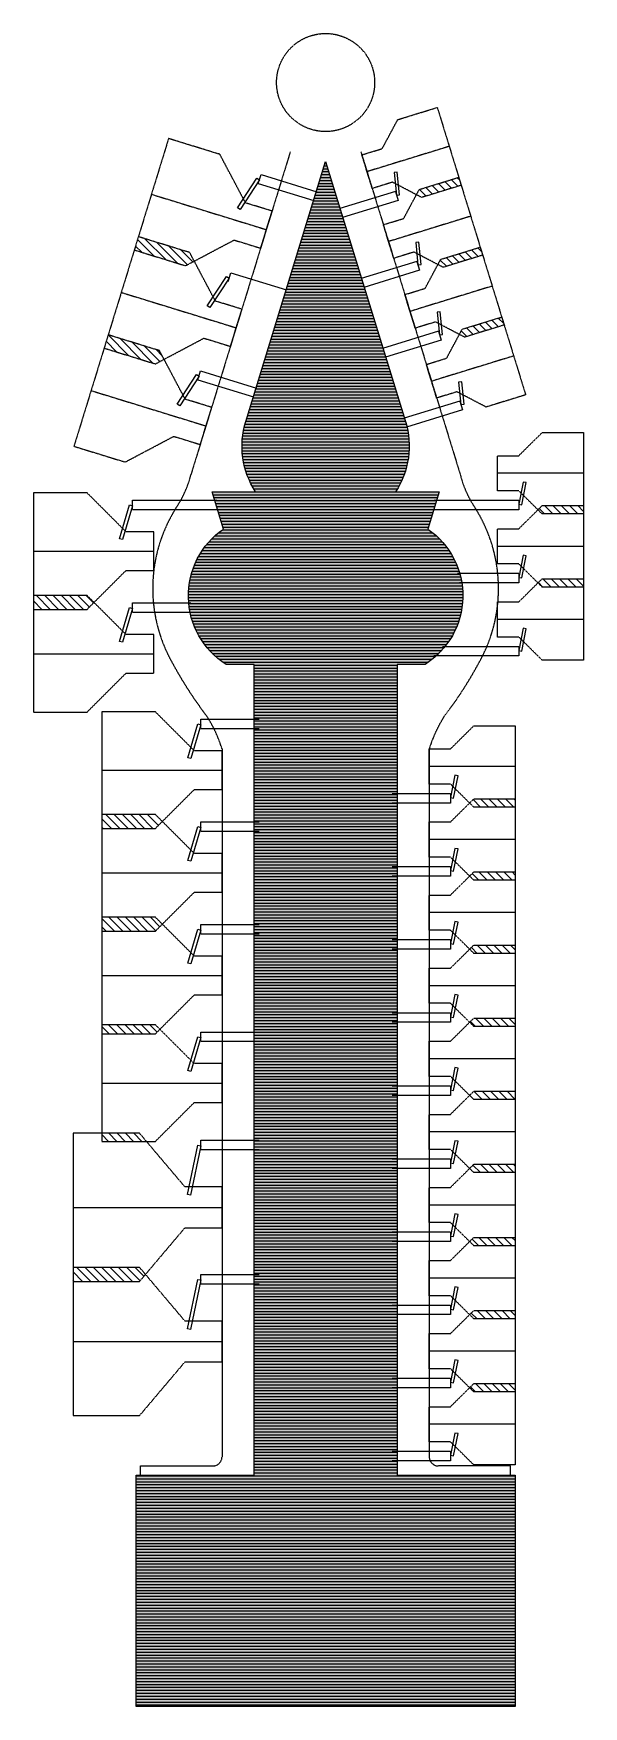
# Model space of a CAD drawing. Header units: millimetres. Extents: x -1 to 12300, y -1929 to 2470.
# Drawn here: x 10078 to 10376, y -1287 to -383 of the extents above; entities that cross this region are included whole.
import ezdxf

# ---------------------------------------------------------------- set-up
doc = ezdxf.new("R2010")
doc.units = ezdxf.units.MM
doc.linetypes.add('HIDDENBERNUZ', pattern=[0.3, 0.2, -0.1])
for name, color, linetype in [('01C', 250, 'Continuous'), ('0fingers', 250, 'Continuous'), ('0parquing', 250, 'HIDDENBERNUZ'), ('0serveis', 6, 'HIDDENBERNUZ'), ('_coberta', 7, 'Continuous')]:
    doc.layers.add(name, color=color, linetype=linetype)

# ---------------------------------------------------------------- blocks, each defined once
blk = doc.blocks.new('A$C36DD4FB1')
at = {"layer": '0parquing'}
for points in [[(0.02, -40), (35.97, -39.99), (60.5, -10.98), (80.5, -10.97), (80.5, 11.03), (60.5, 11.02), (35.94, 40.01), (-0.02, 40), (0.02, -40)], [(0, 0), (80.5, 0.03)]]:
    blk.add_lwpolyline(points, dxfattribs=at)
blk = doc.blocks.new('PK-GRAN1')
at = {"layer": '01C'}
for p, q in [((69, 36.24), (100.5, 36.24)), ((69, 31.24), (69, 36.24)), ((69, 31.24), (100.5, 31.24))]:
    blk.add_line(p, q, dxfattribs=at)
at = {"layer": '0fingers'}
blk.add_lwpolyline([(67.34, 33.58), (68.99, 33.24), (63.46, 6.56), (61.8, 6.91)], close=True, dxfattribs=at)
at = {"layer": '01C', "rotation": 359.977349502434}
blk.add_blockref('A$C36DD4FB1', (0, 0), dxfattribs=at)
blk = doc.blocks.new('PK-PETIT')
at = {"layer": '01C'}
for p, q in [((11.5, -14.75), (-20, -14.75)), ((11.5, -14.75), (11.5, -19.75)), ((11.5, -19.75), (-20, -19.75))]:
    blk.add_line(p, q, dxfattribs=at)
at = {"layer": '0fingers'}
blk.add_lwpolyline([(11.5, -16.75), (13.16, -17.08), (15.57, -5.07), (13.91, -4.74)], close=True, dxfattribs=at)
at = {"layer": '0parquing'}
for points in [[(46.5, -22), (24.14, -22), (11.5, -9.5), (0, -9.5), (0, 9.5), (11.5, 9.5), (24.14, 22), (46.5, 22), (46.5, -22)], [(46.5, 0), (0, 0)]]:
    blk.add_lwpolyline(points, dxfattribs=at)
blk = doc.blocks.new('A$C4F031390')
at = {"layer": '0parquing'}
for points in [[(31.5, -65), (31.5, -36.01), (10.5, -15), (10.5, 0), (-10.5, 0), (-10.5, -15), (-31.5, -36.01), (-31.5, -65), (31.5, -65)], [(0, -65), (0, 0)]]:
    blk.add_lwpolyline(points, dxfattribs=at)

msp = doc.modelspace()

# ---------------------------------------------------------------- hatches: boundary and pattern name
at = {"layer": '01C'}
h = msp.add_hatch(dxfattribs=at)
h.set_pattern_fill('ANSI31', scale=0.5, angle=315)
h.set_pattern_definition([(0, (1500, -2e-13), (6e-16, 1.5875), [])])
h.paths.add_polyline_path([(10291.648, -650.371), (10297.774, -630.253), (10274.231, -630.253, 0.2228431), (10279.593, -592.245), (10236.39, -451.773), (10193.187, -592.245, 0.2228431), (10198.549, -630.253), (10175.006, -630.253), (10181.132, -650.371, 0.5369243), (10182.619, -723.52), (10197.723, -723.52), (10197.723, -1161.731), (10133.89, -1161.731), (10133.89, -1286.731), (10338.89, -1286.731), (10338.89, -1161.731), (10275.057, -1161.731), (10275.057, -723.52), (10290.161, -723.52, 0.5369243)])
at = {"layer": '0parquing'}
h = msp.add_hatch(dxfattribs=at)
h.set_pattern_fill('ANSI31', color=256)
h.set_pattern_definition([(135, (11267.587, -1846.8883), (-2.245064, -2.245064), [])])
h.paths.add_polyline_path([(10099.895, -1049.445), (10099.895, -1056.945), (10135.853, -1056.945), (10139.026, -1053.195), (10135.853, -1049.445)])
h.paths.add_polyline_path([(10115.39, -976.945), (10115.39, -981.276), (10139.518, -981.276), (10135.853, -976.945)])
h.paths.add_polyline_path([(10115.39, -918.276), (10115.39, -923.162), (10144.383, -923.162), (10146.827, -920.719), (10144.383, -918.276)])
h.paths.add_polyline_path([(10115.39, -860.162), (10115.39, -867.662), (10144.383, -867.662), (10148.134, -863.912), (10144.383, -860.162)])
h.paths.add_polyline_path([(10115.39, -804.662), (10115.39, -812.162), (10144.383, -812.162), (10148.134, -808.412), (10144.383, -804.662)])
h.paths.add_polyline_path([(10078.453, -686.297), (10078.453, -693.797), (10107.446, -693.797), (10111.197, -690.047), (10107.446, -686.297)])
h.paths.add_polyline_path([(10118.866, -545.43), (10116.661, -552.599), (10144.373, -561.122), (10149.061, -558.64), (10146.577, -553.953)])
h.paths.add_polyline_path([(10135.181, -492.382), (10132.976, -499.551), (10160.688, -508.074), (10165.376, -505.592), (10162.892, -500.905)])
h.paths.add_polyline_path([(10287, -466.861), (10285.487, -469.68), (10288.323, -471.162), (10309.697, -464.589), (10308.374, -460.287)])
h.paths.add_polyline_path([(10298.611, -504.616), (10297.098, -507.435), (10299.934, -508.917), (10321.308, -502.343), (10319.985, -498.042)])
h.paths.add_polyline_path([(10310.223, -542.37), (10308.71, -545.19), (10311.546, -546.672), (10332.92, -540.098), (10331.597, -535.797)])
h.paths.add_polyline_path([(10353.465, -637.719), (10351.19, -639.969), (10353.465, -642.219), (10375.827, -642.219), (10375.827, -637.719)])
h.paths.add_polyline_path([(10353.465, -677.219), (10351.19, -679.469), (10353.465, -681.719), (10375.827, -681.719), (10375.827, -677.219)])
h.paths.add_polyline_path([(10316.528, -796.187), (10314.253, -798.437), (10316.528, -800.687), (10338.89, -800.687), (10338.89, -796.187)])
h.paths.add_polyline_path([(10316.528, -835.687), (10314.253, -837.937), (10316.528, -840.187), (10338.89, -840.187), (10338.89, -835.687)])
h.paths.add_polyline_path([(10316.528, -875.187), (10314.253, -877.437), (10316.528, -879.687), (10338.89, -879.687), (10338.89, -875.187)])
h.paths.add_polyline_path([(10316.528, -914.687), (10314.253, -916.937), (10316.528, -919.187), (10338.89, -919.187), (10338.89, -914.687)])
h.paths.add_polyline_path([(10316.528, -954.187), (10314.253, -956.437), (10316.528, -958.687), (10338.89, -958.687), (10338.89, -954.187)])
h.paths.add_polyline_path([(10316.528, -993.687), (10314.253, -995.937), (10316.528, -998.187), (10338.89, -998.187), (10338.89, -993.687)])
h.paths.add_polyline_path([(10316.528, -1033.187), (10314.253, -1035.437), (10316.528, -1037.687), (10338.89, -1037.687), (10338.89, -1033.187)])
h.paths.add_polyline_path([(10316.528, -1072.687), (10314.253, -1074.937), (10316.528, -1077.187), (10338.89, -1077.187), (10338.89, -1072.687)])
h.paths.add_polyline_path([(10316.528, -1112.187), (10314.253, -1114.437), (10316.528, -1116.687), (10338.89, -1116.687), (10338.89, -1112.187)])
at = {"layer": '_coberta'}
h = msp.add_hatch(color=256, dxfattribs=at)
h.dxf.hatch_style = 1
h.set_gradient(color1=(91, 91, 91), color2=(214, 214, 214), tint=1, name='CYLINDER')
h.paths.add_polyline_path([(10275.057, -630.253), (10274.231, -630.253, 0.2228431), (10279.593, -592.245), (10236.39, -451.773), (10193.187, -592.245, 0.2228431), (10198.549, -630.253), (10197.723, -630.253), (10197.723, -1286.731), (10275.057, -1286.731)])
h = msp.add_hatch(color=256, dxfattribs=at)
h.dxf.hatch_style = 1
h.set_gradient(color1=(214, 214, 214), color2=(91, 91, 91), tint=1)
h.paths.add_polyline_path([(10197.723, -1161.731), (10133.89, -1161.731), (10133.89, -1286.731), (10197.723, -1286.731)])
h.paths.add_polyline_path([(10197.723, -630.253), (10175.006, -630.253), (10181.132, -650.371, 0.5369243), (10182.619, -723.52), (10197.723, -723.52)])
h = msp.add_hatch(color=256, dxfattribs=at)
h.dxf.hatch_style = 1
h.set_gradient(color1=(91, 91, 91), color2=(214, 214, 214), tint=1)
h.paths.add_polyline_path([(10291.648, -650.371), (10297.774, -630.253), (10275.057, -630.253), (10275.057, -723.52), (10290.161, -723.52, 0.5369243)])
h.paths.add_polyline_path([(10338.89, -1161.731), (10275.057, -1161.731), (10275.057, -1286.731), (10338.89, -1286.731)])

# ---------------------------------------------------------------- linework, layer by layer
at = {"layer": '01C'}
for p, q in [((10200.001, -463.614), (10201.471, -458.835)), ((10201.471, -458.835), (10231.579, -468.095)), ((10200.001, -463.614), (10230.11, -472.874)), ((10183.686, -516.662), (10185.156, -511.883)), ((10185.156, -511.883), (10215.264, -521.143)), ((10167.371, -569.71), (10168.841, -564.931)), ((10168.841, -564.931), (10198.949, -574.191)), ((10167.371, -569.71), (10197.479, -578.97)), ((10308.947, -581.212), (10278.838, -590.472)), ((10310.417, -585.991), (10280.207, -595.282)), ((10308.947, -581.212), (10310.417, -585.991)), ((10131.953, -634.745), (10177.607, -634.745)), ((10131.953, -639.745), (10131.953, -634.745)), ((10131.953, -639.745), (10179.13, -639.745)), ((10340.827, -639.969), (10293.583, -639.969)), ((10340.827, -634.969), (10295.105, -634.969)), ((10340.827, -634.969), (10340.827, -639.969)), ((10340.827, -674.469), (10307.651, -674.469)), ((10340.827, -674.469), (10340.827, -679.469)), ((10340.827, -679.469), (10308.765, -679.469)), ((10131.953, -690.245), (10163.618, -690.245)), ((10131.953, -695.245), (10131.953, -690.245)), ((10131.953, -695.245), (10164.347, -695.245)), ((10340.827, -713.969), (10299.573, -713.969)), ((10340.827, -713.969), (10340.827, -718.969)), ((10340.827, -718.969), (10294.817, -718.969)), ((10168.89, -753.11), (10200.39, -753.11)), ((10168.89, -758.11), (10168.89, -753.11)), ((10168.89, -758.11), (10200.39, -758.11)), ((10168.89, -808.61), (10200.39, -808.61)), ((10168.89, -813.61), (10168.89, -808.61)), ((10168.89, -813.61), (10200.39, -813.61)), ((10168.89, -864.11), (10200.39, -864.11)), ((10168.89, -869.11), (10168.89, -864.11)), ((10168.89, -869.11), (10200.39, -869.11)), ((10168.89, -922.224), (10200.39, -922.224)), ((10168.89, -927.224), (10168.89, -922.224)), ((10168.89, -927.224), (10200.39, -927.224))]:
    msp.add_line(p, q, dxfattribs=at)
at = {"layer": '0fingers'}
for points in [[(10199.173, -460.776), (10200.589, -461.703), (10190.158, -477.645), (10188.742, -476.719)], [(10182.858, -513.824), (10184.274, -514.751), (10173.843, -530.693), (10172.427, -529.767)], [(10166.543, -566.872), (10167.959, -567.798), (10157.528, -583.741), (10156.112, -582.814)], [(10309.535, -583.123), (10311.219, -582.953), (10309.989, -570.765), (10308.305, -570.935)], [(10340.827, -636.969), (10342.487, -637.301), (10344.894, -625.29), (10343.234, -624.958)], [(10130.327, -637.276), (10131.953, -637.745), (10126.669, -656.05), (10125.043, -655.58)], [(10340.827, -676.469), (10342.487, -676.801), (10344.894, -664.79), (10343.234, -664.458)], [(10130.327, -692.776), (10131.953, -693.245), (10126.669, -711.55), (10125.043, -711.08)], [(10340.827, -715.969), (10342.487, -716.301), (10344.894, -704.29), (10343.234, -703.958)], [(10167.264, -755.641), (10168.89, -756.11), (10163.607, -774.415), (10161.981, -773.945)], [(10167.264, -811.141), (10168.89, -811.61), (10163.607, -829.915), (10161.981, -829.445)], [(10167.264, -866.641), (10168.89, -867.11), (10163.607, -885.415), (10161.981, -884.945)], [(10167.264, -924.755), (10168.89, -925.224), (10163.607, -943.529), (10161.981, -943.06)]]:
    msp.add_lwpolyline(points, close=True, dxfattribs=at)
at = {"layer": '0parquing'}
for points in [[(10344.532, -577.853), (10323.158, -584.426), (10307.404, -576.194), (10296.412, -579.574), (10290.827, -561.414), (10301.818, -558.033), (10310.223, -542.37), (10331.597, -535.797), (10344.532, -577.853)], [(10338.065, -556.825), (10293.619, -570.494)], [(10375.827, -642.219), (10353.465, -642.219), (10340.827, -629.719), (10329.327, -629.719), (10329.327, -610.719), (10340.827, -610.719), (10353.465, -598.219), (10375.827, -598.219), (10375.827, -642.219)], [(10375.827, -620.219), (10329.327, -620.219)], [(10375.827, -681.719), (10353.465, -681.719), (10340.827, -669.219), (10329.327, -669.219), (10329.327, -650.219), (10340.827, -650.219), (10353.465, -637.719), (10375.827, -637.719), (10375.827, -681.719)], [(10375.827, -659.719), (10329.327, -659.719)], [(10375.827, -721.219), (10353.465, -721.219), (10340.827, -708.719), (10329.327, -708.719), (10329.327, -689.719), (10340.827, -689.719), (10353.465, -677.219), (10375.827, -677.219), (10375.827, -721.219)], [(10375.827, -699.219), (10329.327, -699.219)]]:
    msp.add_lwpolyline(points, dxfattribs=at)
at = {"layer": '0serveis'}
for p, q in [((10217.274, -446.574), (10186.734, -545.767)), ((10255.507, -446.574), (10286.046, -545.767)), ((10186.734, -545.767), (10163.544, -621.089)), ((10286.046, -545.767), (10309.236, -621.089)), ((10180.39, -769.187), (10180.39, -1151.731)), ((10292.39, -769.187), (10292.39, -1151.731)), ((10136.39, -1156.731), (10175.39, -1156.731)), ((10136.39, -1161.731), (10136.39, -1156.731)), ((10336.39, -1156.731), (10297.39, -1156.731)), ((10336.39, -1161.731), (10336.39, -1156.731))]:
    msp.add_line(p, q, dxfattribs=at)
msp.add_circle((10236.39, -409.049), 26.511, dxfattribs=at)
for centre, radius, start, end in [((10109.697, -607.654), 55.505, 325.662606, 346.176403), ((10363.083, -607.654), 55.505, 193.823597, 214.337394), ((10224.377, -682.498), 81.457, 147.693429, 209.971611), ((10248.404, -682.498), 81.457, 330.028389, 32.306571), ((10340.819, -622.048), 212.606, 208.406963, 217.591278), ((10131.962, -622.048), 212.606, 322.408722, 331.593037), ((10111.765, -790.228), 71.778, 17.046149, 32.423431), ((10361.015, -790.228), 71.778, 147.576569, 162.953851), ((10175.39, -1151.731), 5, 270, 0), ((10297.39, -1151.731), 5, 180, 270)]:
    msp.add_arc(centre, radius, start, end, dxfattribs=at)
at = {"layer": '_coberta'}
msp.add_lwpolyline([(10297.774, -630.253), (10291.648, -650.371, -0.5369243), (10290.161, -723.52), (10275.057, -723.52), (10275.057, -1161.731), (10338.89, -1161.731), (10338.89, -1286.731), (10133.89, -1286.731), (10133.89, -1161.731), (10197.723, -1161.731), (10197.723, -723.52), (10182.619, -723.52, -0.5369243), (10181.132, -650.371), (10175.006, -630.253), (10198.549, -630.253, -0.2228431), (10193.187, -592.245), (10236.39, -451.773), (10279.593, -592.245, -0.2228431), (10274.231, -630.253)], format="xyb", close=True, dxfattribs=at)

# ---------------------------------------------------------------- block references
at = {"layer": '01C'}
for name, p, rotation in [('PK-PETIT', (10258.784, -457.23), 17.09546362203903), ('A$C4F031390', (10204.364, -488.551), 252.9045363778893), ('PK-PETIT', (10270.395, -494.985), 17.09546362203903), ('A$C4F031390', (10188.049, -541.598), 252.9045363778893), ('PK-PETIT', (10282.007, -532.739), 17.09546362203903), ('A$C4F031390', (10171.734, -594.646), 252.9045363778893), ('A$C4F031390', (10143.453, -662.297), 269.9999999999355), ('A$C4F031390', (10143.453, -717.797), 269.9999999999355), ('A$C4F031390', (10180.39, -780.662), 269.9999999999355), ('A$C4F031390', (10180.39, -836.162), 269.9999999999355), ('A$C4F031390', (10180.39, -891.662), 269.9999999999355), ('A$C4F031390', (10180.39, -949.776), 269.9999999999355)]:
    msp.add_blockref(name, p, dxfattribs=dict(at, rotation=rotation))
for name, p in [('PK-PETIT', (10292.39, -778.687)), ('PK-PETIT', (10292.39, -818.187)), ('PK-PETIT', (10292.39, -857.687)), ('PK-PETIT', (10292.39, -897.187)), ('PK-PETIT', (10292.39, -936.687)), ('PK-PETIT', (10292.39, -976.187)), ('PK-GRAN1', (10099.895, -1016.945)), ('PK-PETIT', (10292.39, -1015.687)), ('PK-PETIT', (10292.39, -1055.187)), ('PK-GRAN1', (10099.895, -1089.445)), ('PK-PETIT', (10292.39, -1094.687)), ('PK-PETIT', (10292.39, -1134.187))]:
    msp.add_blockref(name, p, dxfattribs=at)

doc.saveas('drawing.dxf')
